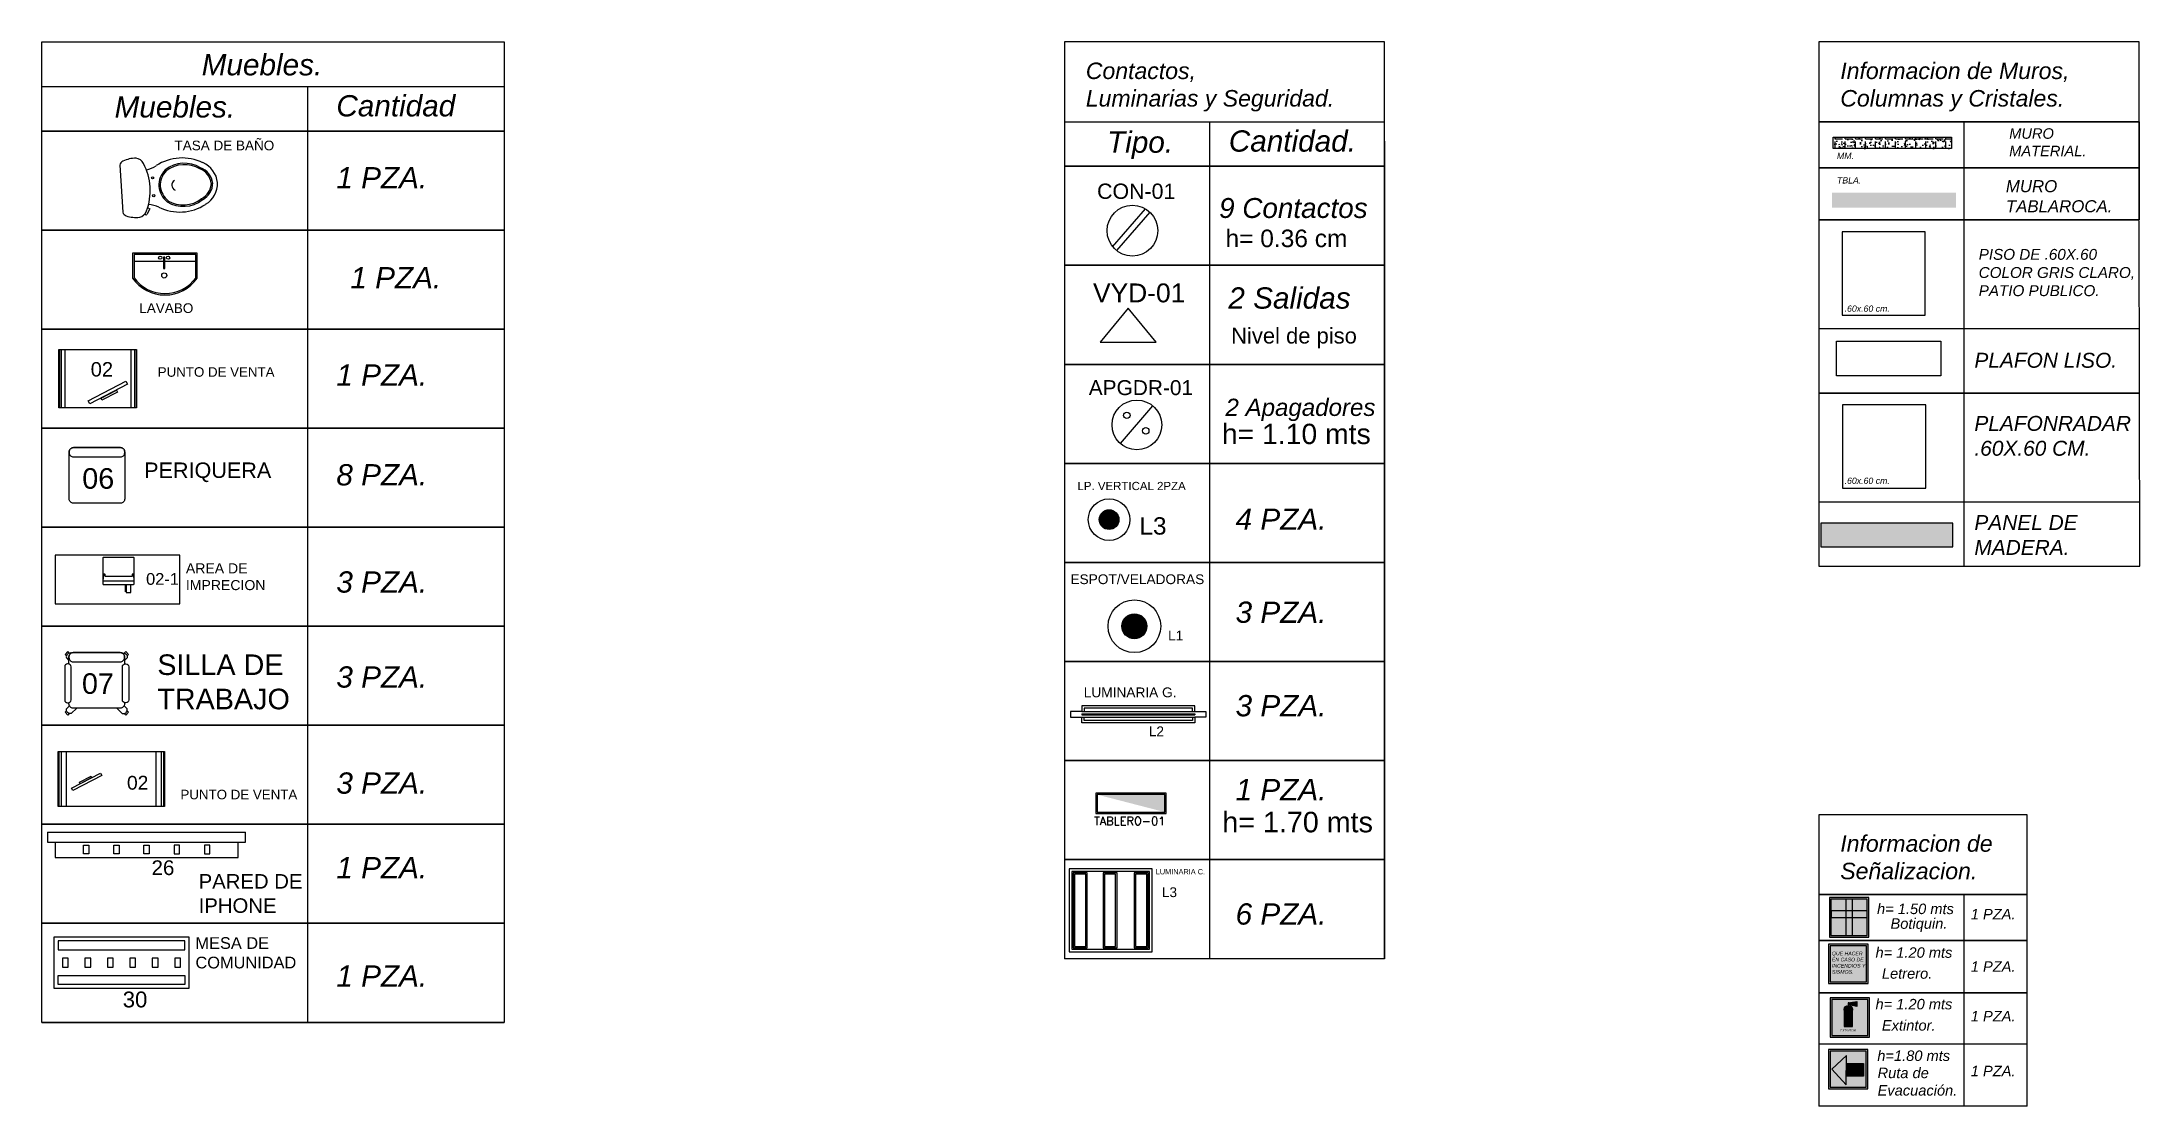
# Model space of a CAD drawing. Header units: millimetres. Extents: x 10930 to 21977, y 3784 to 7635.
# Drawn here: x 10983.13 to 10998.26, y 3814.3 to 3821.97 of the extents above; entities that cross this region are included whole.
import ezdxf
from ezdxf.enums import TextEntityAlignment as Align

# ---------------------------------------------------------------- set-up
doc = ezdxf.new("R2010")
doc.units = ezdxf.units.MM
doc.layers.add('CUADRO IMFORMATIVO', color=93, linetype='Continuous')
doc.layers.add('MUEBLES', color=251, linetype='Continuous', lineweight=18)
doc.styles.add('BBVA_Guadalajara Rastro_FN$0$X-PP-NEW$0$ROMANS', font='romans.shx', dxfattribs={"width": 0.75})
doc.styles.get("Standard").update_dxf_attribs({"font": 'arial.ttf'})

msp = doc.modelspace()

# ---------------------------------------------------------------- texts
at = {"layer": 'CUADRO IMFORMATIVO', "color": 7}
for s, height, p in [('CON-01', 0.1102, (10990.735, 3820.841)), ('VYD-01', 0.136, (10990.706, 3820.095)), ('APGDR-01', 0.1077, (10990.675, 3819.426)), ('LP. VERTICAL 2PZA', 0.05912, (10990.594, 3818.741)), ('ESPOT/VELADORAS', 0.07063, (10990.543, 3818.063)), ('LUMINARIA G.', 0.07063, (10990.639, 3817.247)), ('LUMINARIA C.', 0.03789, (10991.158, 3815.97))]:
    msp.add_text(s, height=height, dxfattribs=at).set_placement(p)
at = {"layer": 'CUADRO IMFORMATIVO', "color": 230}
for s, height, p in [('h= 0.36 cm', 0.1265, (10991.661, 3820.493)), ('Nivel de piso', 0.11332, (10991.702, 3819.798)), ('h= 1.10 mts', 0.14627, (10991.635, 3819.073)), ('h= 1.70 mts', 0.14804, (10991.638, 3816.273))]:
    msp.add_text(s, height=height, dxfattribs=at).set_placement(p)
at = {"layer": 'CUADRO IMFORMATIVO', "color": 10}
for s, height, p in [('L3', 0.1254, (10991.041, 3818.42)), ('L1', 0.0706, (10991.247, 3817.657)), ('L2', 0.0706, (10991.108, 3816.966)), ('L3', 0.0706, (10991.202, 3815.806))]:
    msp.add_text(s, height=height, dxfattribs=at).set_placement(p)
at = {"layer": 'CUADRO IMFORMATIVO', "color": 251}
msp.add_text('02-1', height=0.0847, dxfattribs=at).set_placement((10983.878, 3818.058))
at = {"layer": 'CUADRO IMFORMATIVO', "color": 173, "style": 'BBVA_Guadalajara Rastro_FN$0$X-PP-NEW$0$ROMANS'}
msp.add_text('TABLERO-01', height=0.06, rotation=359.9473, dxfattribs=at).set_placement((10990.97, 3816.355), align=Align.MIDDLE)
at = {"layer": 'CUADRO IMFORMATIVO', "color": 7, "attachment_point": 1}
for s, insert, char_height in [('{\\fArial|b0|i1|c0|p34;Muebles.}', (10984.279, 3821.885), 0.15335), ('{\\fArial|b0|i1|c0|p34;Contactos,\\PLuminarias y Seguridad.}', (10990.654, 3821.824), 0.11888), ('{\\fArial|b0|i1|c0|p34;Informacion de Muros, \\PColumnas y Cristales.}', (10996.094, 3821.824), 0.11888), ('{\\fArial|b0|i1|c0|p34;Muebles.}', (10983.651, 3821.581), 0.15335), ('{\\fArial|b0|i1|c0|p34;Cantidad}', (10985.25, 3821.589), 0.15335), ('{\\fArial|b0|i1|c0|p34;MURO \\PMATERIAL.}', (10997.312, 3821.35), 0.0755), ('{\\fArial|b0|i1|c0|p34;Tipo.}', (10990.807, 3821.327), 0.15335), ('{\\fArial|b0|i1|c0|p34;Cantidad.}', (10991.685, 3821.335), 0.15335), ('{\\fArial|b0|i1|c0|p34;1 PZA.}', (10985.25, 3821.07), 0.15335), ('{\\fArial|b0|i1|c0|p34;MURO \\PTABLAROCA.}', (10997.288, 3820.976), 0.08676), ('{\\fArial|b0|i1|c0|p34;9 Contactos}', (10991.615, 3820.847), 0.14368), ('{\\fArial|b0|i1|c0|p34;PISO DE .60X.60\\PCOLOR GRIS CLARO, \\PPATIO PUBLICO. }', (10997.092, 3820.48), 0.07849), ('{\\fArial|b0|i1|c0|p34;1 PZA.}', (10985.351, 3820.349), 0.15335), ('{\\fArial|b0|i1|c0|p34;2 Salidas}', (10991.682, 3820.203), 0.15335), ('{\\fArial|b0|i1|c0|p34;1 PZA.}', (10985.25, 3819.648), 0.15335), ('{\\fArial|b0|i1|c0|p34;2 Apagadores}', (10991.661, 3819.4), 0.1243), ('{\\fArial|b0|i1|c0|p34;8 PZA.}', (10985.25, 3818.928), 0.15335), ('{\\fArial|b0|i1|c0|p34;4 PZA.}', (10991.734, 3818.608), 0.15335), ('{\\fArial|b0|i1|c0|p34;3 PZA.}', (10985.25, 3818.155), 0.15335), ('{\\fArial|b0|i1|c0|p34;3 PZA.}', (10991.734, 3817.937), 0.15335), ('{\\fArial|b0|i1|c0|p34;3 PZA.}', (10985.25, 3817.47), 0.15335), ('{\\fArial|b0|i1|c0|p34;3 PZA.}', (10991.734, 3817.263), 0.15335), ('{\\fArial|b0|i1|c0|p34;3 PZA.}', (10985.25, 3816.705), 0.15335), ('{\\fArial|b0|i1|c0|p34;1 PZA.}', (10991.734, 3816.658), 0.15335), ('{\\fArial|b0|i1|c0|p34;Informacion de \\PSeñalizacion.}', (10996.094, 3816.252), 0.11888), ('{\\fArial|b0|i1|c0|p34;1 PZA.}', (10985.25, 3816.095), 0.15335), ('{\\fArial|b0|i1|c0|p34;6 PZA.}', (10991.734, 3815.761), 0.15335), ('{\\fArial|b0|i1|c0|p34;Botiquin.}', (10996.456, 3815.653), 0.0755), ('{\\fArial|b0|i1|c0|p34;1 PZA.}', (10997.035, 3815.721), 0.0755), ('{\\fArial|b0|i1|c0|p34;1 PZA.}', (10985.25, 3815.314), 0.15335), ('{\\fArial|b0|i1|c0|p34;1 PZA.}', (10997.035, 3815.343), 0.0755), ('{\\fArial|b0|i1|c0|p34;Letrero.}', (10996.394, 3815.293), 0.0755), ('{\\fArial|b0|i1|c0|p34;Extintor.}', (10996.394, 3814.919), 0.0755), ('{\\fArial|b0|i1|c0|p34;1 PZA.}', (10997.035, 3814.985), 0.0755), ('{\\fArial|b0|i1|c0|p34;Ruta de \\PEvacuación.}', (10996.363, 3814.576), 0.0755), ('{\\fArial|b0|i1|c0|p34;1 PZA.}', (10997.035, 3814.59), 0.0755)]:
    msp.add_mtext_dynamic_manual_height_columns(s, width=3.703, gutter_width=12.5, heights=[0], dxfattribs=dict(at, insert=insert, char_height=char_height))
at = {"layer": 'CUADRO IMFORMATIVO', "color": 251, "attachment_point": 1}
for s, width, heights, insert, char_height in [('TASA DE BAÑO', 1.23188, [0.914], (10984.083, 3821.261), 0.06966), ('LAVABO', 1.23188, [0.914], (10983.829, 3820.088), 0.0697), ('\\pi0.18551;02', 0.51895, [0], (10983.293, 3819.664), 0.10402), ('PUNTO DE VENTA', 1.23188, [0], (10983.962, 3819.627), 0.06868), ('PERIQUERA', 1.23188, [0], (10983.864, 3818.94), 0.1114), ('\\pi0.093817;06', 0.4, [0], (10983.324, 3818.899), 0.14832), ('AREA DE \\PIMPRECION', 1.23188, [0], (10984.165, 3818.213), 0.0725), ('\\pi0.078699;07', 0.36987, [0], (10983.337, 3817.42), 0.14832), ('SILLA DE TRABAJO ', 1.23188, [0], (10983.959, 3817.556), 0.14832), ('PUNTO DE VENTA', 1.23188, [0], (10984.126, 3816.58), 0.06868), ('\\pi0.31543;26', 0.78426, [0], (10983.602, 3816.071), 0.10588), ('PARED DE IPHONE', 1.23188, [0.914], (10984.257, 3815.972), 0.10483), ('MESA DE \\PCOMUNIDAD', 1.23188, [0.914], (10984.234, 3815.517), 0.0844), ('\\pi0.31045;30', 0.78426, [0], (10983.399, 3815.125), 0.11437)]:
    msp.add_mtext_dynamic_manual_height_columns(s, width=width, gutter_width=12.5, heights=heights, dxfattribs=dict(at, insert=insert, char_height=char_height))
at = {"layer": 'CUADRO IMFORMATIVO', "color": 210, "char_height": 0.04516, "attachment_point": 1}
for s, insert in [('{\\fArial|b0|i1|c0|p34;MM.}', (10996.07, 3821.174)), ('{\\fArial|b0|i1|c0|p34;TBLA.}', (10996.07, 3820.997)), ('{\\fArial|b0|i1|c0|p34;.60x.60 cm.}', (10996.125, 3820.072)), ('{\\fArial|b0|i1|c0|p34;.60x.60 cm.}', (10996.125, 3818.831))]:
    msp.add_mtext_dynamic_manual_height_columns(s, width=3.703, gutter_width=12.5, heights=[0], dxfattribs=dict(at, insert=insert))
at = {"layer": 'CUADRO IMFORMATIVO', "color": 255, "char_height": 0.10772, "attachment_point": 1}
for s, insert in [('{\\fArial|b0|i1|c0|p34;PLAFON LISO.}', (10997.061, 3819.731)), ('{\\fArial|b0|i1|c0|p34;PLAFONRADAR\\P.60X.60 CM.}', (10997.061, 3819.276)), ('{\\fArial|b0|i1|c0|p34;PANEL DE \\PMADERA.}', (10997.061, 3818.561))]:
    msp.add_mtext_dynamic_manual_height_columns(s, width=3.703, gutter_width=12.5, heights=[0], dxfattribs=dict(at, insert=insert))
at = {"layer": 'CUADRO IMFORMATIVO', "color": 251, "insert": (10983.551, 3816.678), "char_height": 0.09932, "attachment_point": 1, "rotation": 0.5032}
msp.add_mtext_dynamic_manual_height_columns('\\pi0.18885;02', width=0.51895, gutter_width=12.5, heights=[0.531], dxfattribs=at)
at = {"layer": 'CUADRO IMFORMATIVO', "color": 151, "char_height": 0.0755, "attachment_point": 1}
for s, insert in [('{\\fArial|b0|i1|c0|p34;h= 1.50 mts}', (10996.359, 3815.759)), ('{\\fArial|b0|i1|c0|p34;h= 1.20 mts}', (10996.348, 3815.444)), ('{\\fArial|b0|i1|c0|p34;h= 1.20 mts}', (10996.348, 3815.072)), ('{\\fArial|b0|i1|c0|p34;h=1.80 mts}', (10996.361, 3814.7))]:
    msp.add_mtext_dynamic_manual_height_columns(s, width=3.703, gutter_width=12.5, heights=[0], dxfattribs=dict(at, insert=insert))
at = {"layer": 'CUADRO IMFORMATIVO', "color": 144, "attachment_point": 1}
for s, insert, char_height in [('{\\fArial|b0|i1|c0|p34;QUE HACER \\PEN CASO DE \\PINCENDIOS Y \\PSISMOS.}', (10996.034, 3815.413), 0.02654), ('{\\fArial|b0|i1|c0|p34;EXTINTOR.}', (10996.094, 3814.853), 0.01606)]:
    msp.add_mtext_dynamic_manual_height_columns(s, width=3.703, gutter_width=12.5, heights=[0], dxfattribs=dict(at, insert=insert, char_height=char_height))

# ---------------------------------------------------------------- blocks, each defined once
blk = doc.blocks.new('IW')
at = {"layer": 'MUEBLES'}
blk.add_line((-1, 0), (1, 0), dxfattribs=at)
for points in [[(-1, 0), (-1, -0.1), (1, -0.1), (1, 0)], [(-0.925, -0.1), (-0.925, -0.255), (0.925, -0.255), (0.925, -0.1)]]:
    blk.add_lwpolyline(points, dxfattribs=at)
for points in [[(-0.637, -0.13), (-0.583, -0.13), (-0.583, -0.217), (-0.637, -0.217)], [(-0.332, -0.13), (-0.278, -0.13), (-0.278, -0.217), (-0.332, -0.217)], [(-0.027, -0.13), (0.027, -0.13), (0.027, -0.217), (-0.027, -0.217)], [(0.332, -0.13), (0.278, -0.13), (0.278, -0.217), (0.332, -0.217)], [(0.637, -0.13), (0.583, -0.13), (0.583, -0.217), (0.637, -0.217)]]:
    blk.add_lwpolyline(points, close=True, dxfattribs=at)
blk = doc.blocks.new('CT-S1')
at = {"layer": 'MUEBLES'}
for points in [[(-0.63, 0.241), (0.63, 0.241), (0.63, -0.241), (-0.63, -0.241)], [(-0.498, 0.043), (-0.552, 0.043), (-0.552, -0.043), (-0.498, -0.043)], [(-0.288, 0.043), (-0.342, 0.043), (-0.342, -0.043), (-0.288, -0.043)], [(-0.078, 0.043), (-0.132, 0.043), (-0.132, -0.043), (-0.078, -0.043)], [(0.132, 0.043), (0.078, 0.043), (0.078, -0.043), (0.132, -0.043)], [(0.342, 0.043), (0.288, 0.043), (0.288, -0.043), (0.342, -0.043)], [(0.552, 0.043), (0.498, 0.043), (0.498, -0.043), (0.552, -0.043)]]:
    blk.add_lwpolyline(points, close=True, dxfattribs=at)
for points in [[(0.593, 0.121), (0.593, 0.204), (-0.593, 0.204), (-0.593, 0.121)], [(-0.593, 0.121), (0.593, 0.121)], [(0.593, -0.121), (0.593, -0.204), (-0.593, -0.204), (-0.593, -0.121)], [(-0.593, -0.121), (0.593, -0.121)]]:
    blk.add_lwpolyline(points, dxfattribs=at)

# ---------------------------------------------------------------- hatches: boundary and pattern name
at = {"layer": 'CUADRO IMFORMATIVO'}
h = msp.add_hatch(dxfattribs=at)
h.set_pattern_fill('ANGLE', color=151, scale=0.010385)
h.set_pattern_definition([(0, (-11794.835896, -4063.511164), (0, 0.07254180236), [0.05275767444, -0.01978412792]), (90, (-11794.835896, -4063.511164), (-0.07254180236, 4e-18), [0.05275767444, -0.01978412792])])
h.paths.add_polyline_path([(10996.895, 3821.204), (10996.895, 3821.287), (10996.043, 3821.287), (10996.043, 3821.204)])
h = msp.add_hatch(dxfattribs=at)
h.set_pattern_fill('AR-CONC', color=140, scale=0.0005)
h.paths.add_polyline_path([(10996.043, 3821.204), (10996.043, 3821.287), (10996.895, 3821.287), (10996.895, 3821.204)])
h = msp.add_hatch(color=151, dxfattribs=at)
h.dxf.hatch_style = 1
h.paths.add_polyline_path([(10996.929, 3820.778), (10996.929, 3820.885), (10996.035, 3820.885), (10996.035, 3820.778)])
at = {"layer": 'CUADRO IMFORMATIVO', "lineweight": -3}
h = msp.add_hatch(color=3, dxfattribs=at)
h.dxf.hatch_style = 1
edge = h.paths.add_edge_path()
edge.add_arc((10990.822, 3818.528), 0.071, 0, 360)
at = {"layer": 'CUADRO IMFORMATIVO', "true_color": 0x9e4f00}
h = msp.add_hatch(color=34, dxfattribs=at)
h.dxf.hatch_style = 1
h.paths.add_polyline_path([(10996.905, 3818.503), (10995.954, 3818.503), (10995.954, 3818.333), (10996.905, 3818.333)])
at = {"layer": 'CUADRO IMFORMATIVO', "lineweight": -3}
h = msp.add_hatch(color=3, dxfattribs=at)
h.dxf.hatch_style = 1
edge = h.paths.add_edge_path()
edge.add_arc((10991.004, 3817.759), 0.0902, 0, 360)
at = {"layer": 'CUADRO IMFORMATIVO'}
h = msp.add_hatch(color=173, dxfattribs=at)
h.dxf.hatch_style = 1
h.paths.add_polyline_path([(10991.224, 3816.545), (10991.224, 3816.419), (10990.736, 3816.545)])
h = msp.add_hatch(color=144, dxfattribs=at)
h.dxf.hatch_style = 1
h.paths.add_polyline_path([(10996.015, 3815.518), (10996.299, 3815.518), (10996.299, 3815.802), (10996.015, 3815.802)])
h = msp.add_hatch(color=7, dxfattribs=at)
h.dxf.hatch_style = 1
h.paths.add_polyline_path([(10996.027, 3815.529), (10996.287, 3815.529), (10996.287, 3815.79), (10996.027, 3815.79)])
h = msp.add_hatch(color=144, dxfattribs=at)
h.dxf.hatch_style = 1
h.paths.add_polyline_path([(10996.135, 3815.79), (10996.135, 3815.529), (10996.182, 3815.529), (10996.182, 3815.79)])
h = msp.add_hatch(color=144, dxfattribs=at)
h.dxf.hatch_style = 1
h.paths.add_polyline_path([(10996.288, 3815.706), (10996.028, 3815.706), (10996.028, 3815.659), (10996.288, 3815.659)])
h = msp.add_hatch(color=144, dxfattribs=at)
h.dxf.hatch_style = 1
h.paths.add_polyline_path([(10996.01, 3815.183), (10996.294, 3815.183), (10996.294, 3815.467), (10996.01, 3815.467)])
h = msp.add_hatch(color=7, dxfattribs=at)
h.dxf.hatch_style = 1
h.paths.add_polyline_path([(10996.022, 3815.195), (10996.282, 3815.195), (10996.282, 3815.455), (10996.022, 3815.455)])
h = msp.add_hatch(color=144, dxfattribs=at)
h.dxf.hatch_style = 1
h.paths.add_polyline_path([(10996.021, 3814.795), (10996.305, 3814.795), (10996.305, 3815.079), (10996.021, 3815.079)])
h = msp.add_hatch(color=7, dxfattribs=at)
h.dxf.hatch_style = 1
h.paths.add_polyline_path([(10996.033, 3814.807), (10996.293, 3814.807), (10996.293, 3815.067), (10996.033, 3815.067)])
h = msp.add_hatch(color=144, dxfattribs=at)
h.dxf.hatch_style = 1
edge = h.paths.add_edge_path()
edge.add_arc((10996.153, 3814.995), 0.0302, 0, 360)
h = msp.add_hatch(color=144, dxfattribs=at)
h.dxf.hatch_style = 1
h.paths.add_polyline_path([(10996.183, 3814.992), (10996.123, 3814.995), (10996.123, 3814.873), (10996.183, 3814.873)])
h = msp.add_hatch(color=144, dxfattribs=at)
h.dxf.hatch_style = 1
h.paths.add_polyline_path([(10996.167, 3815.045), (10996.213, 3815.053), (10996.213, 3815.018), (10996.167, 3815.026)])
h.paths.add_polyline_path([(10996.158, 3815.034), (10996.166, 3815.034), (10996.166, 3815.04), (10996.158, 3815.04)])
h.paths.add_polyline_path([(10996.15, 3815.03), (10996.158, 3815.03), (10996.158, 3815.043), (10996.15, 3815.043)])
h = msp.add_hatch(dxfattribs=at)
h.set_pattern_fill('DOTS', color=144, scale=0.00326)
h.set_pattern_definition([(0, (3844.902077, 1325.2508687), (0.002587242613, 0.0051744852262), [0, -0.0051744852262])])
h.paths.add_polyline_path([(10996.183, 3814.963), (10996.152, 3814.963), (10996.152, 3814.915), (10996.183, 3814.915)])
h = msp.add_hatch(color=144, dxfattribs=at)
h.dxf.hatch_style = 1
h.paths.add_polyline_path([(10996.293, 3814.708), (10996.009, 3814.708), (10996.009, 3814.424), (10996.293, 3814.424)])
h = msp.add_hatch(color=7, dxfattribs=at)
h.dxf.hatch_style = 1
h.paths.add_polyline_path([(10996.281, 3814.696), (10996.021, 3814.696), (10996.021, 3814.435), (10996.281, 3814.435)])
h = msp.add_hatch(color=144, dxfattribs=at)
h.dxf.hatch_style = 1
h.paths.add_polyline_path([(10996.139, 3814.663), (10996.033, 3814.566), (10996.137, 3814.453)])
h = msp.add_hatch(color=144, dxfattribs=at)
h.dxf.hatch_style = 1
h.paths.add_polyline_path([(10996.139, 3814.515), (10996.139, 3814.607), (10996.262, 3814.607), (10996.262, 3814.515)])

# ---------------------------------------------------------------- linework, layer by layer
for p, q in [((10986.459, 3821.973), (10986.459, 3814.902)), ((10992.808, 3821.973), (10990.5, 3821.973)), ((10990.5, 3821.973), (10990.5, 3821.076)), ((10992.808, 3815.362), (10992.808, 3821.973)), ((10998.248, 3821.973), (10995.94, 3821.973)), ((10995.94, 3821.973), (10995.94, 3821.397)), ((10998.248, 3821.397), (10998.248, 3821.973)), ((10983.127, 3821.651), (10986.459, 3821.651)), ((10985.043, 3821.651), (10985.043, 3814.902)), ((10990.5, 3821.397), (10992.808, 3821.397)), ((10991.546, 3821.397), (10991.546, 3816.076)), ((10995.94, 3821.397), (10998.248, 3821.397)), ((10995.94, 3821.397), (10998.248, 3821.397)), ((10998.248, 3821.397), (10995.94, 3821.397)), ((10995.94, 3821.397), (10995.94, 3820.683)), ((10996.985, 3821.397), (10996.985, 3820.689)), ((10998.248, 3821.397), (10998.248, 3820.689)), ((10998.248, 3820.689), (10998.248, 3821.397)), ((10992.808, 3821.258), (10992.808, 3815.362)), ((10990.5, 3821.076), (10992.808, 3821.076)), ((10992.808, 3821.076), (10990.5, 3821.076)), ((10990.5, 3821.076), (10990.5, 3820.362)), ((10995.94, 3821.065), (10998.248, 3821.065)), ((10998.248, 3821.065), (10995.94, 3821.065)), ((10996.985, 3821.004), (10996.985, 3818.192)), ((10991.546, 3820.683), (10991.546, 3815.362)), ((10995.94, 3820.689), (10998.248, 3820.689)), ((10998.248, 3820.689), (10995.94, 3820.689)), ((10995.94, 3820.683), (10995.94, 3818.192)), ((10998.255, 3818.192), (10998.248, 3820.683)), ((10990.5, 3820.362), (10992.808, 3820.362)), ((10992.808, 3820.362), (10990.5, 3820.362)), ((10990.5, 3820.362), (10990.5, 3819.647)), ((10998.248, 3819.904), (10995.94, 3819.904)), ((10998.248, 3819.904), (10995.94, 3819.904)), ((10990.5, 3819.647), (10992.808, 3819.647)), ((10992.808, 3819.647), (10990.5, 3819.647)), ((10990.5, 3819.647), (10990.5, 3818.933)), ((10998.248, 3819.44), (10995.94, 3819.44)), ((10995.94, 3819.44), (10998.248, 3819.44)), ((10990.5, 3818.933), (10992.808, 3818.933)), ((10992.808, 3818.933), (10990.5, 3818.933)), ((10990.5, 3818.933), (10990.5, 3818.219)), ((10998.248, 3818.655), (10995.94, 3818.655)), ((10998.248, 3818.655), (10995.94, 3818.655)), ((10990.5, 3818.219), (10992.808, 3818.219)), ((10992.808, 3818.219), (10990.5, 3818.219)), ((10990.5, 3818.219), (10990.5, 3817.505)), ((10995.94, 3818.192), (10998.255, 3818.192)), ((10990.5, 3817.505), (10992.808, 3817.505)), ((10992.808, 3817.505), (10990.5, 3817.505)), ((10990.5, 3817.505), (10990.5, 3816.79)), ((10990.5, 3816.79), (10992.808, 3816.79)), ((10992.808, 3816.79), (10990.5, 3816.79)), ((10990.5, 3816.79), (10990.5, 3815.362)), ((10997.441, 3816.4), (10995.94, 3816.4)), ((10995.94, 3816.4), (10995.94, 3815.824)), ((10997.441, 3814.299), (10997.441, 3816.4)), ((10990.5, 3816.076), (10992.808, 3816.076)), ((10990.5, 3816.076), (10992.808, 3816.076)), ((10992.808, 3816.076), (10990.5, 3816.076)), ((10995.94, 3815.824), (10997.441, 3815.824)), ((10995.94, 3815.824), (10997.441, 3815.824)), ((10997.441, 3815.824), (10995.94, 3815.824)), ((10995.94, 3815.824), (10995.94, 3815.11)), ((10996.985, 3815.824), (10996.985, 3815.116)), ((10995.94, 3815.492), (10997.441, 3815.492)), ((10997.441, 3815.492), (10995.94, 3815.492)), ((10992.808, 3815.362), (10990.5, 3815.362)), ((10996.985, 3815.431), (10996.985, 3814.299)), ((10995.94, 3815.116), (10997.441, 3815.116)), ((10997.441, 3815.116), (10995.94, 3815.116)), ((10995.94, 3815.11), (10995.94, 3814.299)), ((10997.441, 3814.745), (10995.94, 3814.745)), ((10997.441, 3814.745), (10995.94, 3814.745)), ((10997.441, 3814.299), (10995.94, 3814.299))]:
    msp.add_line(p, q, dxfattribs=at)
at = {"layer": 'CUADRO IMFORMATIVO', "color": 251}
for p, q in [((10983.689, 3821.084), (10983.71, 3820.745)), ((10983.906, 3820.769), (10983.883, 3820.728)), ((10983.889, 3820.78), (10983.906, 3820.769)), ((10983.876, 3820.726), (10983.867, 3820.731)), ((10983.765, 3818.062), (10983.765, 3818.003))]:
    msp.add_line(p, q, dxfattribs=at)
at = {"layer": 'CUADRO IMFORMATIVO', "color": 40, "lineweight": -3}
for p, q in [((10990.847, 3820.496), (10991.084, 3820.769)), ((10990.878, 3820.468), (10991.118, 3820.744)), ((10990.903, 3819.078), (10991.136, 3819.348))]:
    msp.add_line(p, q, dxfattribs=at)
at = {"layer": 'CUADRO IMFORMATIVO', "color": 3}
for p, q in [((10990.625, 3817.144), (10990.543, 3817.144)), ((10990.543, 3817.144), (10990.543, 3817.103)), ((10990.625, 3817.144), (10991.439, 3817.144)), ((10991.439, 3817.144), (10991.52, 3817.144)), ((10991.52, 3817.144), (10991.52, 3817.103)), ((10990.543, 3817.103), (10990.625, 3817.103)), ((10990.625, 3817.103), (10990.625, 3817.103)), ((10990.625, 3817.103), (10991.44, 3817.103)), ((10991.52, 3817.103), (10991.44, 3817.103))]:
    msp.add_line(p, q, dxfattribs=at)
at = {"layer": 'CUADRO IMFORMATIVO', "color": 113}
for p, q in [((10991.439, 3817.185), (10990.625, 3817.185)), ((10990.625, 3817.185), (10990.625, 3817.144)), ((10991.422, 3817.168), (10990.641, 3817.168)), ((10990.641, 3817.168), (10990.641, 3817.144)), ((10991.422, 3817.144), (10991.422, 3817.168)), ((10991.439, 3817.144), (10991.439, 3817.185)), ((10990.625, 3817.063), (10990.625, 3817.103)), ((10991.44, 3817.063), (10990.625, 3817.063)), ((10990.641, 3817.079), (10990.641, 3817.103)), ((10991.424, 3817.079), (10990.641, 3817.079)), ((10991.424, 3817.103), (10991.424, 3817.079)), ((10991.44, 3817.103), (10991.44, 3817.063))]:
    msp.add_line(p, q, dxfattribs=at)
at = {"layer": 'CUADRO IMFORMATIVO', "color": 2}
for p, q in [((10990.625, 3817.128), (10991.44, 3817.127)), ((10990.625, 3817.128), (10990.625, 3817.12)), ((10990.625, 3817.12), (10991.44, 3817.12)), ((10991.44, 3817.127), (10991.44, 3817.12))]:
    msp.add_line(p, q, dxfattribs=at)
at = {"layer": 'CUADRO IMFORMATIVO'}
for points in [[(10986.459, 3821.33), (10983.127, 3821.33), (10983.127, 3821.973), (10986.459, 3821.973)], [(10986.459, 3820.616), (10983.127, 3820.616), (10983.127, 3821.33), (10986.459, 3821.33)], [(10986.459, 3819.902), (10983.127, 3819.902), (10983.127, 3820.616), (10986.459, 3820.616)], [(10986.459, 3819.188), (10983.127, 3819.188), (10983.127, 3819.902), (10986.459, 3819.902)], [(10986.459, 3818.473), (10983.127, 3818.473), (10983.127, 3819.188), (10986.459, 3819.188)], [(10986.459, 3817.759), (10983.127, 3817.759), (10983.127, 3818.473), (10986.459, 3818.473)], [(10986.459, 3817.045), (10983.127, 3817.045), (10983.127, 3817.759), (10986.459, 3817.759)], [(10986.459, 3816.331), (10983.127, 3816.331), (10983.127, 3817.045), (10986.459, 3817.045)], [(10986.459, 3815.617), (10983.127, 3815.617), (10983.127, 3816.331), (10986.459, 3816.331)], [(10986.459, 3814.902), (10983.127, 3814.902), (10983.127, 3815.617), (10986.459, 3815.617)], [(10983.127, 3814.902), (10986.459, 3814.902)]]:
    msp.add_lwpolyline(points, dxfattribs=at)
at = {"layer": 'CUADRO IMFORMATIVO', "color": 151}
msp.add_lwpolyline([(10996.043, 3821.204), (10996.043, 3821.287), (10996.895, 3821.287), (10996.895, 3821.204)], close=True, dxfattribs=at)
at = {"layer": 'CUADRO IMFORMATIVO', "color": 144}
for points in [[(10996.107, 3820.003), (10996.707, 3820.003), (10996.707, 3820.603), (10996.107, 3820.603)], [(10996.066, 3819.814), (10996.82, 3819.814), (10996.82, 3819.566), (10996.066, 3819.566)], [(10996.11, 3818.756), (10996.71, 3818.756), (10996.71, 3819.356), (10996.11, 3819.356)], [(10996.015, 3815.518), (10996.299, 3815.518), (10996.299, 3815.802), (10996.015, 3815.802)], [(10996.027, 3815.529), (10996.287, 3815.529), (10996.287, 3815.79), (10996.027, 3815.79)], [(10996.01, 3815.183), (10996.294, 3815.183), (10996.294, 3815.467), (10996.01, 3815.467)], [(10996.022, 3815.195), (10996.282, 3815.195), (10996.282, 3815.455), (10996.022, 3815.455)], [(10996.021, 3814.795), (10996.305, 3814.795), (10996.305, 3815.079), (10996.021, 3815.079)], [(10996.033, 3814.807), (10996.293, 3814.807), (10996.293, 3815.067), (10996.033, 3815.067)], [(10996.15, 3815.03), (10996.158, 3815.03), (10996.158, 3815.043), (10996.15, 3815.043)], [(10996.158, 3815.034), (10996.166, 3815.034), (10996.166, 3815.04), (10996.158, 3815.04)], [(10996.167, 3815.045), (10996.213, 3815.053), (10996.213, 3815.018), (10996.167, 3815.026)], [(10996.183, 3814.963), (10996.152, 3814.963), (10996.152, 3814.915), (10996.183, 3814.915)], [(10996.293, 3814.708), (10996.009, 3814.708), (10996.009, 3814.424), (10996.293, 3814.424)], [(10996.281, 3814.696), (10996.021, 3814.696), (10996.021, 3814.435), (10996.281, 3814.435)], [(10996.139, 3814.663), (10996.033, 3814.566), (10996.137, 3814.453)], [(10996.139, 3814.515), (10996.139, 3814.607), (10996.262, 3814.607), (10996.262, 3814.515)]]:
    msp.add_lwpolyline(points, close=True, dxfattribs=at)
at = {"layer": 'CUADRO IMFORMATIVO', "color": 251}
for points in [[(10984.247, 3820.269), (10984.247, 3820.45), (10983.781, 3820.45), (10983.781, 3820.269)], [(10984.247, 3820.392), (10984.247, 3820.45), (10983.781, 3820.45), (10983.781, 3820.392)], [(10984.237, 3820.272), (10984.237, 3820.44), (10983.791, 3820.44), (10983.791, 3820.272)], [(10983.791, 3820.392), (10984.003, 3820.392)], [(10984.014, 3820.392), (10984.237, 3820.392)], [(10983.253, 3819.756), (10983.253, 3819.335)], [(10983.265, 3819.756), (10983.265, 3819.335)], [(10983.293, 3819.756), (10983.293, 3819.335)], [(10983.767, 3819.756), (10983.767, 3819.335)], [(10983.794, 3819.756), (10983.794, 3819.335)], [(10983.806, 3819.756), (10983.806, 3819.335)], [(10983.735, 3818.061), (10983.735, 3818.007), (10983.73, 3818.007), (10983.73, 3818.061)], [(10983.734, 3818.003), (10983.767, 3818.003), (10983.767, 3818.061)], [(10983.324, 3817.566), (10983.314, 3817.577), (10983.294, 3817.556), (10983.304, 3817.546)], [(10983.339, 3817.566), (10983.339, 3817.566)], [(10983.706, 3817.566), (10983.706, 3817.566)], [(10983.72, 3817.566), (10983.731, 3817.577), (10983.751, 3817.556), (10983.741, 3817.546)], [(10983.304, 3817.531), (10983.322, 3817.513)], [(10983.741, 3817.531), (10983.722, 3817.513)], [(10983.324, 3817.129), (10983.314, 3817.119), (10983.294, 3817.14), (10983.304, 3817.15)], [(10983.304, 3817.164), (10983.326, 3817.186)], [(10983.339, 3817.13), (10983.378, 3817.169)], [(10983.706, 3817.13), (10983.666, 3817.169)], [(10983.741, 3817.164), (10983.719, 3817.186)], [(10983.72, 3817.129), (10983.731, 3817.119), (10983.751, 3817.14), (10983.741, 3817.15)], [(10983.251, 3816.46), (10983.251, 3816.856)], [(10983.267, 3816.46), (10983.267, 3816.856)], [(10983.305, 3816.46), (10983.305, 3816.856)], [(10983.95, 3816.46), (10983.95, 3816.856)], [(10983.988, 3816.46), (10983.988, 3816.856)], [(10984.005, 3816.46), (10984.005, 3816.856)]]:
    msp.add_lwpolyline(points, dxfattribs=at)
for points in [[(10984.014, 3820.421), (10984.003, 3820.421), (10984.003, 3820.338), (10984.014, 3820.338)], [(10983.249, 3819.756), (10983.81, 3819.756), (10983.81, 3819.335), (10983.249, 3819.335)], [(10983.461, 3819.385), (10983.733, 3819.527), (10983.745, 3819.504), (10983.473, 3819.362)], [(10983.553, 3819.404), (10983.665, 3819.462), (10983.672, 3819.448), (10983.56, 3819.39)], [(10984.122, 3818.271), (10983.222, 3818.271), (10983.222, 3817.921), (10984.122, 3817.921)], [(10984.01, 3816.46), (10983.245, 3816.46), (10983.245, 3816.856), (10984.01, 3816.856)], [(10983.558, 3816.682), (10983.35, 3816.574), (10983.341, 3816.592), (10983.549, 3816.699)], [(10983.488, 3816.668), (10983.402, 3816.623), (10983.397, 3816.634), (10983.482, 3816.678)]]:
    msp.add_lwpolyline(points, close=True, dxfattribs=at)
at = {"layer": 'CUADRO IMFORMATIVO', "color": 40}
msp.add_lwpolyline([(10990.892, 3819.807), (10991.026, 3819.807), (10991.16, 3819.807), (10991.16, 3819.807), (10990.959, 3820.052), (10990.758, 3819.807)], close=True, dxfattribs=at)
at = {"layer": 'CUADRO IMFORMATIVO', "color": 251}
for points in [[(10983.724, 3819.017), (10983.724, 3818.677, -0.414214), (10983.694, 3818.647), (10983.354, 3818.647, -0.414214), (10983.324, 3818.677), (10983.324, 3819.017, -0.414214), (10983.354, 3819.047), (10983.694, 3819.047, -0.414214)], [(10983.724, 3819.01), (10983.724, 3819.017, 0.414214), (10983.694, 3819.047), (10983.354, 3819.047, 0.414214), (10983.324, 3819.017), (10983.324, 3819.01, 0.414214), (10983.354, 3818.98), (10983.694, 3818.98, 0.414214)], [(10983.791, 3818.253, 0.414214), (10983.788, 3818.256), (10983.571, 3818.256, 0.414214), (10983.567, 3818.253), (10983.567, 3818.065, 0.414214), (10983.571, 3818.061), (10983.788, 3818.061, 0.414214), (10983.791, 3818.065)], [(10983.777, 3818.132), (10983.777, 3818.119, -0.414214), (10983.774, 3818.117), (10983.584, 3818.117, -0.414214), (10983.582, 3818.119), (10983.582, 3818.132, 0.414214), (10983.58, 3818.135), (10983.572, 3818.135, 0.399656), (10983.57, 3818.132), (10983.567, 3818.086), (10983.791, 3818.086), (10983.789, 3818.132, 0.399656), (10983.787, 3818.135), (10983.779, 3818.135, 0.414214)], [(10983.722, 3817.533), (10983.722, 3817.539, 0.414214), (10983.692, 3817.569), (10983.352, 3817.569, 0.414214), (10983.322, 3817.539), (10983.322, 3817.533, 0.414214), (10983.352, 3817.503), (10983.692, 3817.503, 0.414214)], [(10983.316, 3817.488), (10983.312, 3817.488, 0.414214), (10983.291, 3817.467), (10983.291, 3817.228, 0.414214), (10983.312, 3817.207), (10983.316, 3817.207, 0.414214), (10983.337, 3817.228), (10983.337, 3817.467, 0.414214)], [(10983.728, 3817.488), (10983.733, 3817.488, -0.414214), (10983.754, 3817.467), (10983.754, 3817.228, -0.414214), (10983.733, 3817.207), (10983.728, 3817.207, -0.414214), (10983.707, 3817.228), (10983.707, 3817.467, -0.414214)]]:
    msp.add_lwpolyline(points, format="xyb", close=True, dxfattribs=at)
at = {"layer": 'CUADRO IMFORMATIVO', "color": 140}
msp.add_lwpolyline([(10996.905, 3818.503), (10995.954, 3818.503), (10995.954, 3818.333), (10996.905, 3818.333)], close=True, dxfattribs=at)
at = {"layer": 'CUADRO IMFORMATIVO', "color": 251}
for points in [[(10983.339, 3817.566, 0.582794), (10983.304, 3817.531)], [(10983.322, 3817.487), (10983.322, 3817.539, -0.414214), (10983.352, 3817.569), (10983.692, 3817.569, -0.414214), (10983.722, 3817.539), (10983.722, 3817.487)], [(10983.706, 3817.566, -0.582794), (10983.741, 3817.531)], [(10983.339, 3817.13, -0.582794), (10983.304, 3817.164)], [(10983.722, 3817.208), (10983.722, 3817.199, -0.414214), (10983.692, 3817.169), (10983.352, 3817.169, -0.414214), (10983.322, 3817.199), (10983.322, 3817.208)], [(10983.706, 3817.13, 0.582794), (10983.741, 3817.164)]]:
    msp.add_lwpolyline(points, format="xyb", dxfattribs=at)
at = {"layer": 'CUADRO IMFORMATIVO', "color": 173, "elevation": -4.84}
for points in [[(10990.726, 3816.409), (10991.234, 3816.409), (10991.234, 3816.555), (10990.726, 3816.555)], [(10990.736, 3816.419), (10991.224, 3816.419), (10991.224, 3816.545), (10990.736, 3816.545)]]:
    msp.add_lwpolyline(points, close=True, dxfattribs=at)
at = {"layer": 'CUADRO IMFORMATIVO', "color": 113}
for points in [[(10990.533, 3815.411), (10991.133, 3815.411), (10991.133, 3816.011), (10990.533, 3816.011)], [(10990.553, 3815.431), (10991.113, 3815.431), (10991.113, 3815.991), (10990.553, 3815.991)]]:
    msp.add_lwpolyline(points, close=True, dxfattribs=at)
at = {"layer": 'CUADRO IMFORMATIVO', "color": 2}
for points in [[(10990.563, 3815.441), (10990.663, 3815.441), (10990.663, 3815.981), (10990.563, 3815.981)], [(10990.573, 3815.451), (10990.653, 3815.451), (10990.653, 3815.971), (10990.573, 3815.971)], [(10990.779, 3815.441), (10990.879, 3815.441), (10990.879, 3815.981), (10990.779, 3815.981)], [(10990.789, 3815.451), (10990.869, 3815.451), (10990.869, 3815.971), (10990.789, 3815.971)], [(10991.003, 3815.441), (10991.103, 3815.441), (10991.103, 3815.981), (10991.003, 3815.981)], [(10991.013, 3815.451), (10991.093, 3815.451), (10991.093, 3815.971), (10991.013, 3815.971)]]:
    msp.add_lwpolyline(points, close=True, dxfattribs=at)
at = {"layer": 'CUADRO IMFORMATIVO', "color": 144}
for points in [[(10996.135, 3815.79), (10996.135, 3815.529), (10996.182, 3815.529), (10996.182, 3815.79), (10996.135, 3815.79)], [(10996.288, 3815.706), (10996.028, 3815.706), (10996.028, 3815.659), (10996.288, 3815.659), (10996.288, 3815.706)], [(10996.183, 3814.992), (10996.123, 3814.995), (10996.123, 3814.873), (10996.183, 3814.873), (10996.183, 3814.992)]]:
    msp.add_lwpolyline(points, dxfattribs=at)
at = {"layer": 'CUADRO IMFORMATIVO', "color": 251}
for centre, radius in [((10983.925, 3820.993), 0.00759), ((10983.933, 3820.864), 0.00759), ((10983.98, 3820.417), 0.0118), ((10984.009, 3820.289), 0.0186), ((10984.037, 3820.417), 0.0118)]:
    msp.add_circle(centre, radius, dxfattribs=at)
at = {"layer": 'CUADRO IMFORMATIVO', "color": 40, "lineweight": -3}
for centre, radius in [((10990.99, 3820.612), 0.183), ((10991.022, 3819.211), 0.179), ((10990.95, 3819.28), 0.0232), ((10991.086, 3819.168), 0.0232)]:
    msp.add_circle(centre, radius, dxfattribs=at)
at = {"layer": 'CUADRO IMFORMATIVO', "color": 3, "lineweight": -3}
for centre, radius in [((10990.822, 3818.528), 0.15), ((10990.822, 3818.528), 0.071), ((10991.004, 3817.759), 0.19), ((10991.004, 3817.759), 0.0902)]:
    msp.add_circle(centre, radius, dxfattribs=at)
at = {"layer": 'CUADRO IMFORMATIVO', "color": 144}
msp.add_circle((10996.153, 3814.995), 0.0302, dxfattribs=at)
at = {"layer": 'CUADRO IMFORMATIVO', "color": 251}
for centre, radius, start, end in [((10983.725, 3821.079), 0.0367, 113.659, 173.3496), ((10983.803, 3820.927), 0.207, 89.2562, 116.3269), ((10983.796, 3821.065), 0.0698, 25.4607, 82.3377), ((10983.515, 3820.906), 0.392, 3.0499, 28.8203), ((10983.831, 3821.275), 0.229, 282.2428, 301.6947), ((10984.138, 3820.792), 0.344, 64.2097, 122.9376), ((10984.132, 3820.937), 0.162, 136.0088, 182.0423), ((10984.155, 3820.874), 0.224, 58.7913, 128.3559), ((10984.155, 3820.874), 0.214, 58.7913, 128.1763), ((10984.219, 3820.935), 0.131, 8.8785, 69.2168), ((10984.217, 3820.931), 0.145, 9.6718, 68.2006), ((10984.217, 3820.94), 0.177, 5.8187, 66.3902), ((10983.516, 3820.899), 0.392, 338.3269, 4.0973), ((10984.132, 3820.946), 0.162, 185.1049, 231.1384), ((10984.132, 3820.937), 0.152, 136.2593, 181.9417), ((10984.132, 3820.946), 0.152, 185.2055, 230.8879), ((10984.104, 3820.94), 0.0401, 122.8948, 244.2524), ((10984.218, 3820.959), 0.131, 297.9305, 358.2688), ((10984.215, 3820.962), 0.145, 298.9466, 357.4754), ((10984.217, 3820.954), 0.177, 300.7571, 1.3285), ((10983.746, 3820.754), 0.0367, 193.7977, 253.4882), ((10983.814, 3820.776), 0.0698, 284.8096, 341.6866), ((10983.875, 3820.572), 0.229, 65.4525, 84.9045), ((10984.12, 3821.09), 0.344, 244.2097, 302.9376), ((10984.146, 3821.011), 0.224, 238.7913, 308.3559), ((10984.146, 3821.011), 0.214, 238.9709, 308.3559), ((10983.803, 3820.914), 0.207, 250.8203, 277.891), ((10983.878, 3820.732), 0.00614, 246.2521, 324.0504), ((10984.014, 3820.432), 0.284, 214.915, 325.085), ((10984.014, 3820.432), 0.274, 215.5663, 324.4337)]:
    msp.add_arc(centre, radius, start, end, dxfattribs=at)

# ---------------------------------------------------------------- block references
at = {"layer": 'CUADRO IMFORMATIVO'}
for name, p, xscale, yscale, zscale in [('IW', (10983.882, 3816.274), 0.7138158272475461, 0.7138158272475461, 0.7138158272475461), ('CT-S1', (10983.701, 3815.333), 0.7710676968548781, 0.7710676968548781, 0.7710676968548781)]:
    msp.add_blockref(name, p, dxfattribs=dict(at, xscale=xscale, yscale=yscale, zscale=zscale))

msp.set_redraw_order([(e.dxf.handle, doc.entitydb.next_handle()) for e in msp.query("TEXT MTEXT ATTDEF DIMENSION ARC_DIMENSION")])  # texts and dimensions are drawn at this point

doc.saveas('drawing.dxf')
